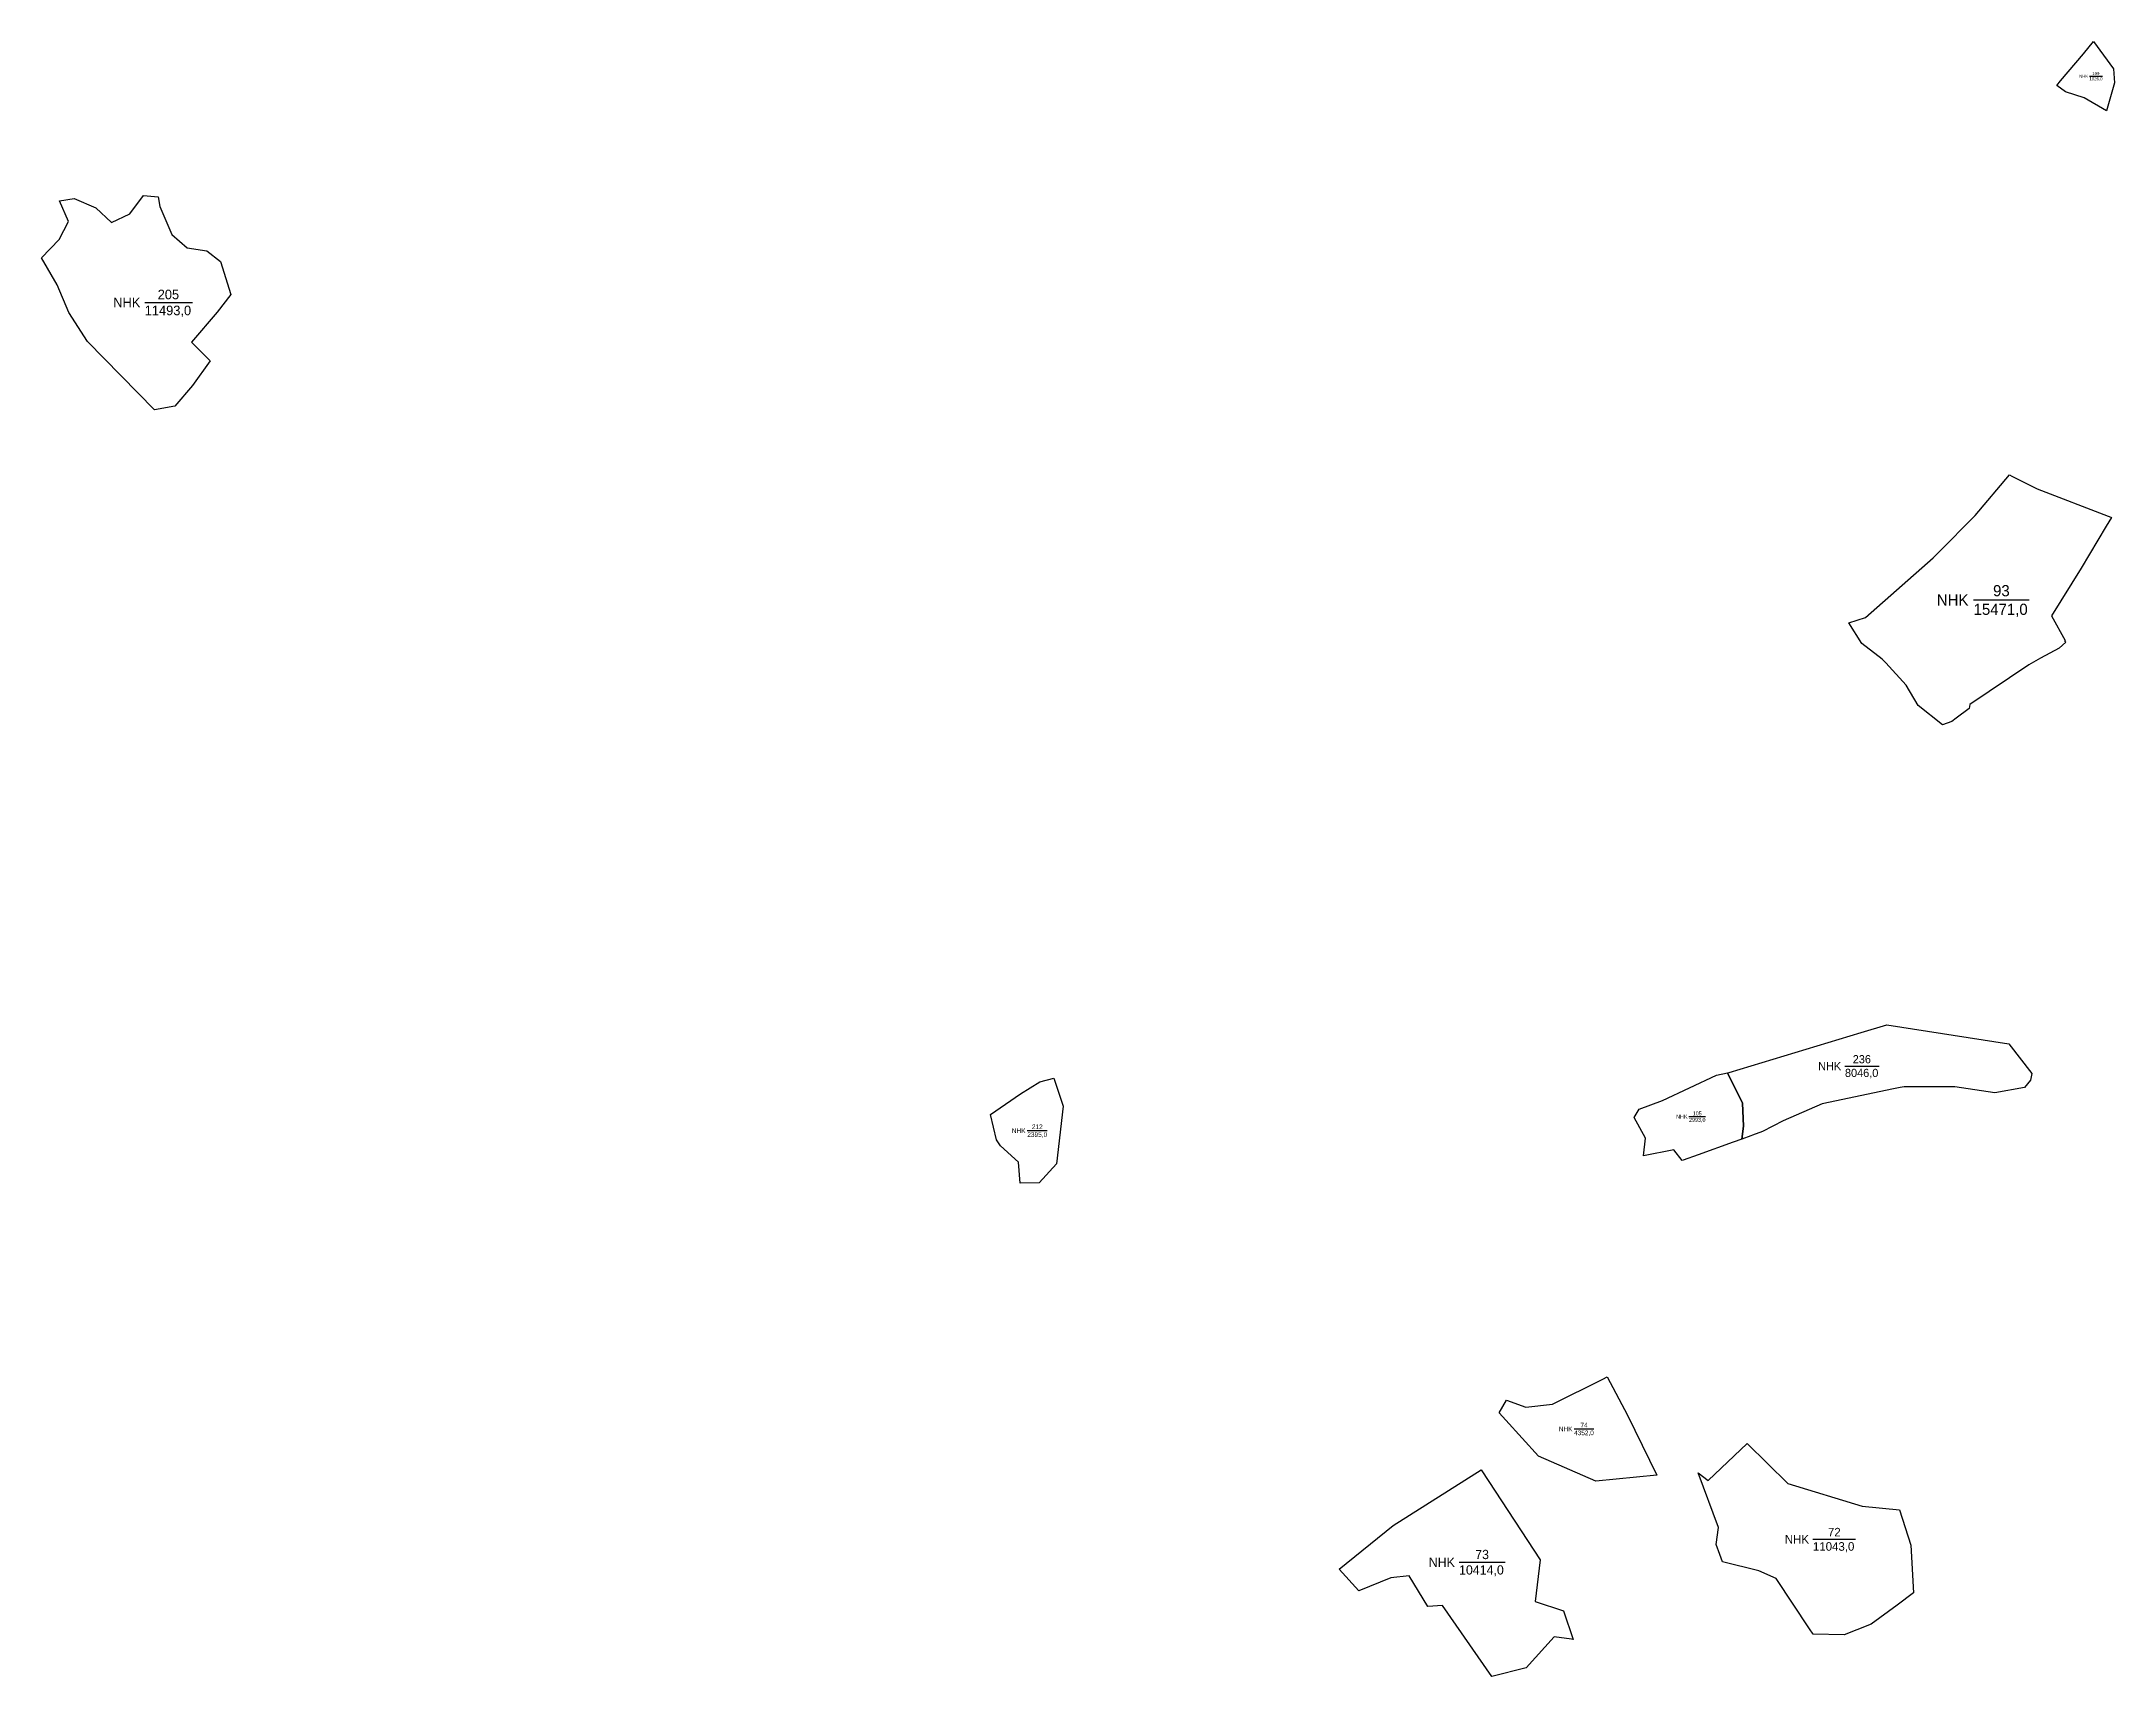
# Model space of a CAD drawing. Extents: x 546371 to 550543, y 1820810 to 1826662.
# Drawn here: x 546462 to 547899, y 1820810 to 1821943 of the extents above; entities that cross this region are included whole.
import ezdxf

# ---------------------------------------------------------------- set-up
doc = ezdxf.new("R2010")
doc.units = 0
doc.layers.add('CanhThua', color=7, linetype='Continuous')
doc.layers.add('NhanDiaChinhThua', color=7, linetype='Continuous')

msp = doc.modelspace()

# ---------------------------------------------------------------- texts
at = {"layer": 'NhanDiaChinhThua'}
for s, height, p in [('NHK', 2.15, (547874.9, 1821918.4)), ('109', 2.15, (547884, 1821920.2)), ('1026,0', 2.15, (547882, 1821916.6)), ('NHK', 6.66, (546511.7, 1821759.2)), ('205', 6.66, (546542.5, 1821764.8)), ('11493,0', 6.66, (546533.5, 1821753.7)), ('93', 7.76, (547815.2, 1821558.9)), ('NHK', 7.76, (547776.2, 1821552.5)), ('15471,0', 7.76, (547801.7, 1821546)), ('NHK', 5.66, (547693.9, 1821230.4)), ('8046,0', 5.66, (547712.5, 1821225.7)), ('236', 5.66, (547717.9, 1821235.2)), ('105', 2.72, (547606.9, 1821199.1)), ('NHK', 3.27, (547134.8, 1821186.8)), ('2395,0', 3.27, (547145.5, 1821184.1)), ('212', 3.27, (547148.7, 1821189.6)), ('NHK', 2.72, (547595.4, 1821196.9)), ('2993,0', 2.72, (547604.3, 1821194.6)), ('NHK', 3.23, (547514.1, 1820980.1)), ('4352,0', 3.23, (547524.7, 1820977.4)), ('74', 3.23, (547529.1, 1820982.8)), ('NHK', 5.94, (547670.8, 1820902.3)), ('11043,0', 5.94, (547690.3, 1820897.3)), ('72', 5.94, (547700.7, 1820907.2)), ('NHK', 6.42, (547423.9, 1820886.1)), ('10414,0', 6.42, (547444.9, 1820880.8)), ('73', 6.42, (547456.1, 1820891.5))]:
    msp.add_text(s, height=height, dxfattribs=at).set_placement(p)

# ---------------------------------------------------------------- linework, layer by layer
at = {"layer": 'CanhThua'}
for p, q in [((547862, 1821916.2), (547877.9, 1821935)), ((547877.9, 1821935), (547884.9, 1821943.5)), ((547884.9, 1821943.5), (547898.8, 1821924.5)), ((547898.8, 1821924.5), (547899.4, 1821914.7)), ((547859.5, 1821912.9), (547862, 1821916.2)), ((547865.4, 1821908.5), (547859.5, 1821912.9)), ((547878.3, 1821904.4), (547865.4, 1821908.5)), ((547899.4, 1821914.7), (547893.8, 1821895.5)), ((547893.8, 1821895.5), (547878.3, 1821904.4)), ((546474.4, 1821832.9), (546484.7, 1821834.7)), ((546484.7, 1821834.7), (546499.7, 1821828.2)), ((546523.1, 1821824), (546532.6, 1821836.8)), ((546532.6, 1821836.8), (546542.8, 1821835.9)), ((546542.8, 1821835.9), (546544, 1821829.2)), ((546480.6, 1821818.7), (546474.4, 1821832.9)), ((546499.7, 1821828.2), (546510.4, 1821817.9)), ((546510.4, 1821817.9), (546523.1, 1821824)), ((546544, 1821829.2), (546552.4, 1821809.7)), ((546461.9, 1821793.5), (546474.1, 1821806.3)), ((546474.1, 1821806.3), (546480.6, 1821818.7)), ((546552.4, 1821809.7), (546563, 1821800.5)), ((546472.9, 1821774.7), (546461.9, 1821793.5)), ((546563, 1821800.5), (546576.5, 1821798.4)), ((546576.5, 1821798.4), (546586.1, 1821790.9)), ((546586.1, 1821790.9), (546593.3, 1821768.2)), ((546481, 1821755.5), (546472.9, 1821774.7)), ((546593.3, 1821768.2), (546583.8, 1821755.9)), ((546493.8, 1821735.5), (546481, 1821755.5)), ((546583.8, 1821755.9), (546566, 1821735)), ((546540.4, 1821688.2), (546493.8, 1821735.5)), ((546566, 1821735), (546579, 1821722.2)), ((546579, 1821722.2), (546566.7, 1821705.1)), ((546566.7, 1821705.1), (546554.4, 1821690.7)), ((546554.4, 1821690.7), (546540.4, 1821688.2)), ((547802.7, 1821614.9), (547826.7, 1821643)), ((547826.7, 1821643), (547828.2, 1821642.2)), ((547828.2, 1821642.2), (547845.7, 1821633.3)), ((547845.7, 1821633.3), (547895, 1821614.5)), ((547777.2, 1821589.1), (547802.7, 1821614.9)), ((547893.6, 1821607.4), (547876.4, 1821578.3)), ((547897.3, 1821613.6), (547893.6, 1821607.4)), ((547895, 1821614.5), (547896.9, 1821613.8)), ((547896.9, 1821613.8), (547897.3, 1821613.6)), ((547726.8, 1821544.1), (547773.6, 1821585.5)), ((547773.6, 1821585.5), (547777.2, 1821589.1)), ((547876.4, 1821578.3), (547855.7, 1821545.3)), ((547715.3, 1821540.4), (547726.8, 1821544.1)), ((547724.2, 1821526.2), (547715.3, 1821540.4)), ((547855.7, 1821545.3), (547865.2, 1821528.3)), ((547738.3, 1821515.4), (547724.2, 1821526.2)), ((547861.1, 1821523), (547848.2, 1821516.1)), ((547865.7, 1821527.1), (547861.1, 1821523)), ((547865.2, 1821528.3), (547864.7, 1821528)), ((547864.7, 1821528), (547865.7, 1821527.1)), ((547740.8, 1821512.8), (547738.3, 1821515.4)), ((547754.9, 1821497.4), (547740.8, 1821512.8)), ((547839.9, 1821511.3), (547799, 1821484)), ((547848.2, 1821516.1), (547839.9, 1821511.3)), ((547763.2, 1821483.3), (547754.9, 1821497.4)), ((547780.2, 1821469.7), (547763.2, 1821483.3)), ((547798.7, 1821481.2), (547789.5, 1821474.5)), ((547799, 1821484), (547798.7, 1821481.2)), ((547786.5, 1821472), (547780.2, 1821469.7)), ((547789.5, 1821474.5), (547786.5, 1821472)), ((547723.8, 1821256.5), (547741.6, 1821261.8)), ((547741.6, 1821261.8), (547826.2, 1821248.6)), ((547632.2, 1821228.9), (547723.8, 1821256.5)), ((547826.2, 1821248.6), (547842, 1821228)), ((547140.7, 1821214.1), (547154.2, 1821222.3)), ((547154.2, 1821222.3), (547164, 1821224.9)), ((547164, 1821224.9), (547170.4, 1821205.4)), ((547586, 1821209.4), (547623.5, 1821226.9)), ((547623.5, 1821226.9), (547631, 1821228.6)), ((547631, 1821228.6), (547632.2, 1821228.9)), ((547641.5, 1821207.5), (547631, 1821228.6)), ((547631, 1821228.6), (547641.5, 1821207.5)), ((547746.2, 1821217.4), (547696.6, 1821207.2)), ((547750.8, 1821218.3), (547746.2, 1821217.4)), ((547753.6, 1821218.9), (547750.8, 1821218.3)), ((547788.8, 1821218.9), (547753.6, 1821218.9)), ((547816.5, 1821214.7), (547788.8, 1821218.9)), ((547836.9, 1821218.4), (547816.5, 1821214.7)), ((547841.1, 1821223.5), (547836.9, 1821218.4)), ((547842, 1821228), (547841.1, 1821223.5)), ((547120, 1821199.6), (547140.7, 1821214.1)), ((547170.4, 1821205.4), (547165.7, 1821165.4)), ((547566.3, 1821197.6), (547569.8, 1821203.4)), ((547569.8, 1821203.4), (547586, 1821209.4)), ((547642.2, 1821191.5), (547641.5, 1821207.5)), ((547641.5, 1821207.5), (547642.2, 1821191.5)), ((547696.6, 1821207.2), (547669.7, 1821195.4)), ((547124.1, 1821182.1), (547120, 1821199.6)), ((547574.3, 1821183.4), (547566.3, 1821197.6)), ((547640.9, 1821182.7), (547642.2, 1821191.5)), ((547642.2, 1821191.5), (547640.9, 1821182.7)), ((547655.3, 1821187.9), (547648.4, 1821185.4)), ((547669.7, 1821195.4), (547655.3, 1821187.9)), ((547127, 1821177.9), (547124.1, 1821182.1)), ((547139.4, 1821166.6), (547127, 1821177.9)), ((547572.9, 1821171.1), (547574.3, 1821183.4)), ((547593.8, 1821175.1), (547572.9, 1821171.1)), ((547599.6, 1821167.9), (547593.8, 1821175.1)), ((547634.9, 1821180.5), (547610.8, 1821171.8)), ((547640.9, 1821182.7), (547634.9, 1821180.5)), ((547647.2, 1821185), (547640.9, 1821182.7)), ((547648.4, 1821185.4), (547647.2, 1821185)), ((547140.5, 1821152), (547139.4, 1821166.6)), ((547165.7, 1821165.4), (547153.8, 1821152.3)), ((547600.4, 1821168), (547599.6, 1821167.9)), ((547610.8, 1821171.8), (547600.4, 1821168)), ((547153.8, 1821152.3), (547140.5, 1821152)), ((547509.7, 1820998.9), (547544.5, 1821016.3)), ((547544.5, 1821016.3), (547547.5, 1821017.8)), ((547547.5, 1821017.8), (547561.8, 1820991.3)), ((547472.8, 1820992.9), (547477.7, 1821001.6)), ((547477.7, 1821001.6), (547491.1, 1820996.8)), ((547477.4, 1820987.8), (547472.8, 1820992.9)), ((547500, 1820962.8), (547477.4, 1820987.8)), ((547491.1, 1820996.8), (547509.7, 1820998.9)), ((547561.8, 1820991.3), (547582, 1820949.6)), ((547539.8, 1820945.6), (547500, 1820962.8)), ((547617.7, 1820946), (547644.8, 1820971.6)), ((547644.8, 1820971.6), (547673, 1820943.9)), ((547399.3, 1820914.7), (547460.3, 1820953.5)), ((547460.3, 1820953.5), (547465.6, 1820945.4)), ((547465.6, 1820945.4), (547501.2, 1820890.9)), ((547582, 1820949.6), (547539.8, 1820945.6)), ((547624.7, 1820913.5), (547610.6, 1820951.4)), ((547610.6, 1820951.4), (547617.7, 1820946)), ((547673, 1820943.9), (547724.4, 1820928.2)), ((547361.7, 1820884.6), (547399.3, 1820914.7)), ((547724.4, 1820928.2), (547750.4, 1820925.7)), ((547750.4, 1820925.7), (547758.2, 1820901.1)), ((547623.2, 1820901.7), (547624.7, 1820913.5)), ((547625.8, 1820894.6), (547623.2, 1820901.7)), ((547758.2, 1820901.1), (547760.1, 1820868.1)), ((547501.2, 1820890.9), (547497.7, 1820862.2)), ((547627.6, 1820889.6), (547625.8, 1820894.6)), ((547652.7, 1820883.4), (547627.6, 1820889.6)), ((547375.3, 1820869.6), (547361.7, 1820884.6)), ((547397.6, 1820878.6), (547375.3, 1820869.6)), ((547410.2, 1820879.9), (547397.6, 1820878.6)), ((547423.3, 1820858.6), (547410.2, 1820879.9)), ((547664.9, 1820878), (547652.7, 1820883.4)), ((547688, 1820843.1), (547664.9, 1820878)), ((547433.5, 1820859.4), (547423.3, 1820858.6)), ((547467.6, 1820810.1), (547433.5, 1820859.4)), ((547497.7, 1820862.2), (547517.4, 1820855.6)), ((547748.7, 1820859.6), (547730.7, 1820846.4)), ((547760.1, 1820868.1), (547748.7, 1820859.6)), ((547517.4, 1820855.6), (547524.1, 1820835.7)), ((547690.4, 1820839.4), (547688, 1820843.1)), ((547720.8, 1820842.5), (547712, 1820838.9)), ((547730.7, 1820846.4), (547720.8, 1820842.5)), ((547510.9, 1820837.7), (547491.4, 1820816.1)), ((547522.8, 1820835.9), (547510.9, 1820837.7)), ((547524.1, 1820835.7), (547522.8, 1820835.9)), ((547712, 1820838.9), (547690.4, 1820839.4)), ((547491.4, 1820816.1), (547467.6, 1820810.1))]:
    msp.add_line(p, q, dxfattribs=at)
at = {"layer": 'NhanDiaChinhThua'}
for p, q in [((547882, 1821919.5), (547891, 1821919.5)), ((546533.5, 1821762.5), (546566.6, 1821762.5)), ((547801.7, 1821556.4), (547840.3, 1821556.4)), ((547712.5, 1821233.3), (547736.3, 1821233.3)), ((547145.5, 1821188.5), (547159.2, 1821188.5)), ((547604.3, 1821198.2), (547615.7, 1821198.2)), ((547524.7, 1820981.7), (547538.3, 1820981.7)), ((547690.3, 1820905.3), (547719.9, 1820905.3)), ((547444.9, 1820889.4), (547476.9, 1820889.4))]:
    msp.add_line(p, q, dxfattribs=at)

msp.set_redraw_order([(e.dxf.handle, doc.entitydb.next_handle()) for e in msp.query("TEXT MTEXT ATTDEF DIMENSION ARC_DIMENSION")])  # texts and dimensions are drawn at this point

doc.saveas('drawing.dxf')
